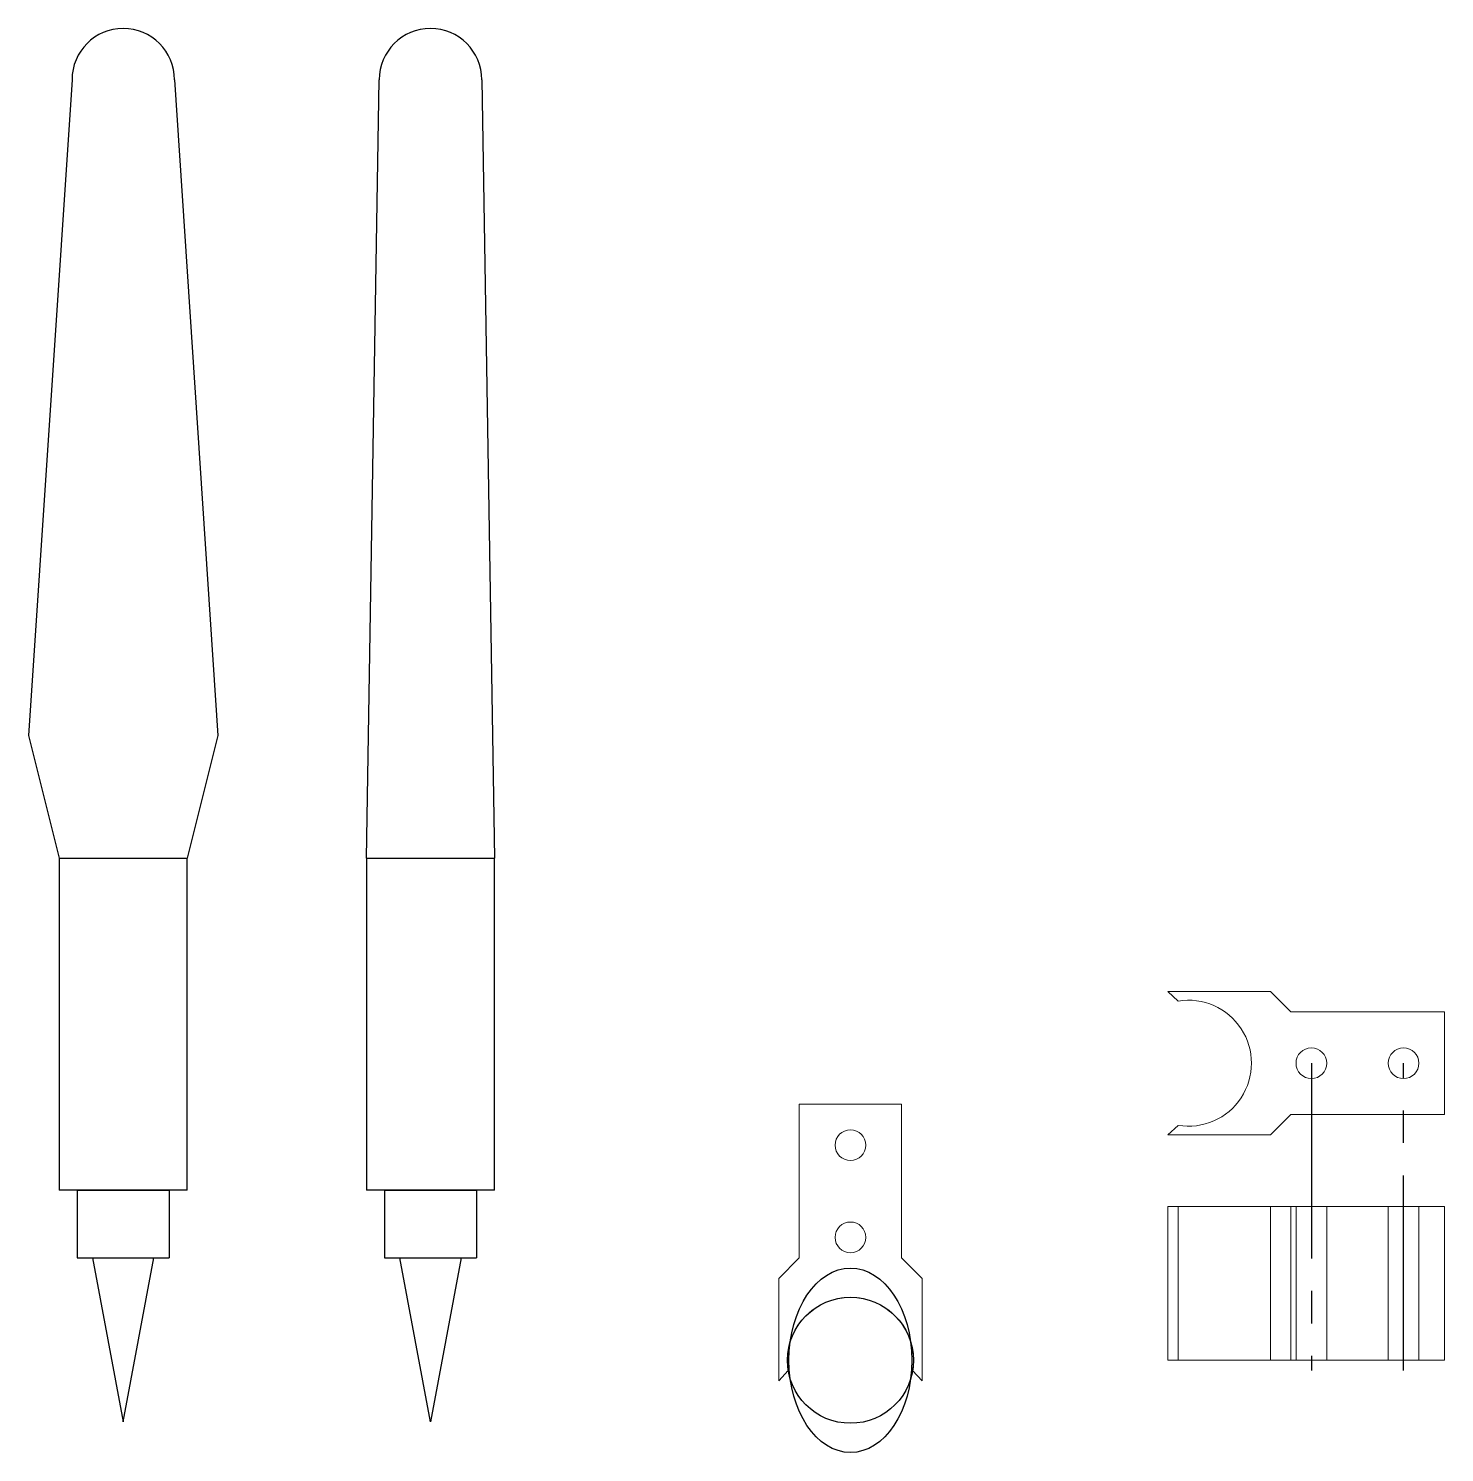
# Model space of a CAD drawing. Header units: millimetres. Extents: x -930 to 1800, y -2430 to 1500.
# Drawn here: x -576.2 to -438, y -2199 to -2060 of the extents above; entities that cross this region are included whole.
import ezdxf

# ---------------------------------------------------------------- set-up
doc = ezdxf.new("R2010")
doc.units = ezdxf.units.MM
doc.linetypes.add('CENTER2', pattern=[28.575, 19.05, -3.175, 3.175, -3.175])
doc.layers.add('help ... help2', color=6, linetype='CENTER2', true_color=0xff00ff)
doc.layers.add('pen', color=4, linetype='Continuous', true_color=0x00ffff)
doc.layers.add('housing', color=3, linetype='Continuous', lineweight=0, true_color=0x00ff00)

msp = doc.modelspace()

# ---------------------------------------------------------------- linework, layer by layer
at = {"layer": 'help ... help2'}
for p, q in [((-451, -2161), (-451, -2191)), ((-442, -2191), (-442, -2161))]:
    msp.add_line(p, q, dxfattribs=at)
at = {"layer": 'housing'}
for p, q in [((-465, -2154), (-463.99, -2154.93)), ((-465, -2154), (-455, -2154)), ((-455, -2154), (-453, -2156)), ((-441, -2156), (-453, -2156)), ((-438, -2156), (-441, -2156)), ((-438, -2166), (-438, -2156)), ((-491, -2165), (-501, -2165)), ((-501, -2165), (-501, -2168)), ((-491, -2165), (-491, -2168)), ((-455, -2168), (-453, -2166)), ((-441, -2166), (-453, -2166)), ((-438, -2166), (-441, -2166)), ((-501, -2168), (-501, -2180)), ((-491, -2168), (-491, -2180)), ((-465, -2168), (-464.01, -2167.07)), ((-465, -2168), (-455, -2168)), ((-465, -2175), (-465, -2190)), ((-455, -2175), (-465, -2175)), ((-464, -2175), (-464, -2190)), ((-455, -2175), (-455, -2190)), ((-455, -2175), (-453, -2175)), ((-438, -2175), (-453, -2175)), ((-453, -2175), (-453, -2190)), ((-452.5, -2175), (-452.5, -2190)), ((-449.5, -2175), (-449.5, -2190)), ((-443.5, -2175), (-443.5, -2190)), ((-440.5, -2175), (-440.5, -2190)), ((-438, -2190), (-438, -2175)), ((-503, -2182), (-501, -2180)), ((-489, -2182), (-491, -2180)), ((-503, -2192), (-503, -2182)), ((-489, -2192), (-489, -2182)), ((-465, -2190), (-455, -2190)), ((-455, -2190), (-453, -2190)), ((-453, -2190), (-438, -2190)), ((-503, -2192), (-502.07, -2190.99)), ((-489, -2192), (-489.93, -2191.01))]:
    msp.add_line(p, q, dxfattribs=at)
for centre in [(-451, -2161), (-442, -2161), (-496, -2169), (-496, -2178)]:
    msp.add_circle(centre, 1.5, dxfattribs=at)
for centre, start, end in [((-463, -2161), 260.5377, 99.3099), ((-496, -2190), 350.5377, 189.3099)]:
    msp.add_arc(centre, 6.15, start, end, dxfattribs=at)
at = {"layer": 'pen'}
for p, q in [((-572, -2065), (-576.25, -2129)), ((-562, -2065), (-557.75, -2129)), ((-543.25, -2141), (-542, -2065)), ((-532, -2065), (-530.75, -2141)), ((-576.25, -2129), (-573.25, -2141)), ((-557.75, -2129), (-560.75, -2141)), ((-573.25, -2141), (-560.75, -2141)), ((-573.25, -2141), (-573.25, -2173.4)), ((-560.75, -2173.4), (-560.75, -2141)), ((-543.25, -2141), (-530.75, -2141)), ((-543.25, -2141), (-543.25, -2173.4)), ((-530.75, -2173.4), (-530.75, -2141)), ((-560.75, -2173.4), (-573.25, -2173.4)), ((-571.5, -2173.4), (-562.5, -2173.4)), ((-571.5, -2173.4), (-571.5, -2180)), ((-562.5, -2173.4), (-562.5, -2180)), ((-530.75, -2173.4), (-543.25, -2173.4)), ((-541.5, -2173.4), (-532.5, -2173.4)), ((-541.5, -2173.4), (-541.5, -2180)), ((-532.5, -2173.4), (-532.5, -2180)), ((-571.5, -2180), (-562.5, -2180)), ((-570, -2180), (-567, -2196)), ((-567, -2196), (-564, -2180)), ((-541.5, -2180), (-532.5, -2180)), ((-537, -2196), (-540, -2180)), ((-534, -2180), (-537, -2196))]:
    msp.add_line(p, q, dxfattribs=at)
msp.add_circle((-496, -2190), 6.15, dxfattribs=at)
for centre in [(-567, -2065), (-537, -2065)]:
    msp.add_arc(centre, 5, 0, 180, dxfattribs=at)
msp.add_ellipse((-496, -2190), major_axis=(0, 9), ratio=0.666667, dxfattribs=at)

doc.saveas('drawing.dxf')
